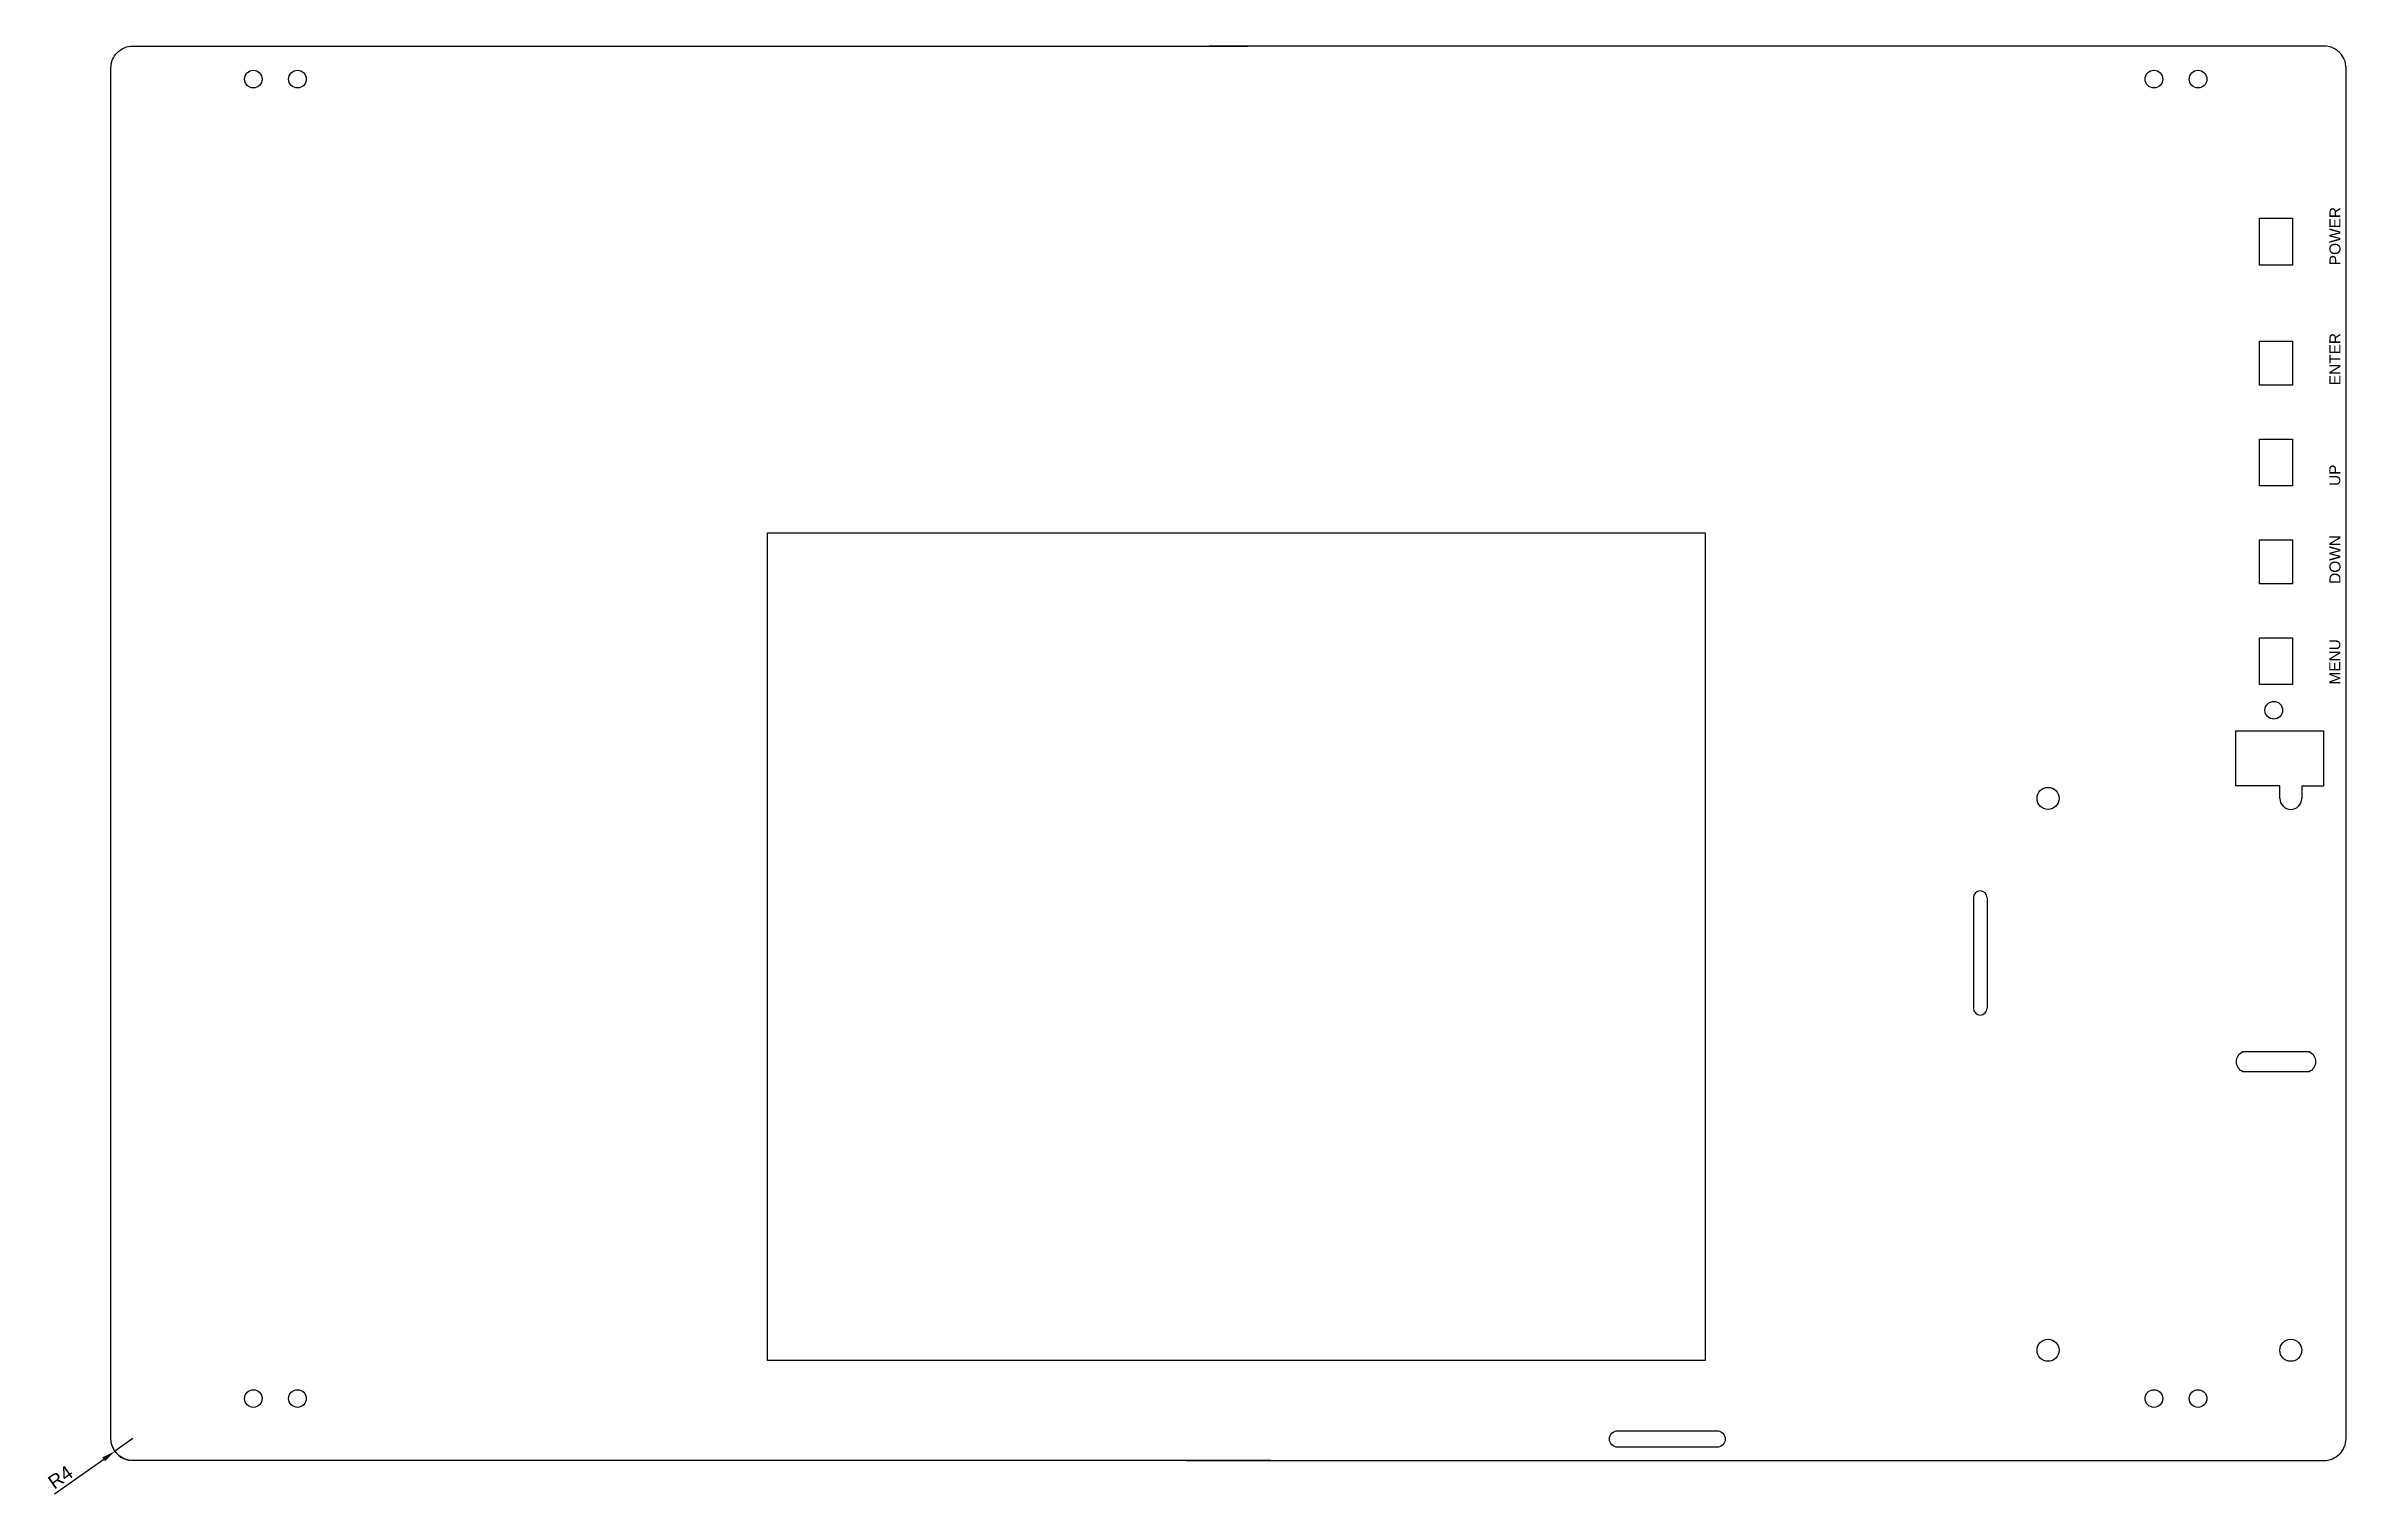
# Model space of a CAD drawing. Header units: millimetres. Extents: x -1635 to 5442, y -1125 to 1353.
# Drawn here: x 3521.8 to 3938.7, y 288.5 to 550.9 of the extents above; entities that cross this region are included whole.
import ezdxf

# ---------------------------------------------------------------- set-up
doc = ezdxf.new("R2010")
doc.units = ezdxf.units.MM
doc.styles.get("Standard").update_dxf_attribs({"font": 'arial.ttf'})
doc.dimstyles.new('ISO-25', dxfattribs={"dimtxt": 2.5, "dimasz": 2.5, "dimexe": 1.25, "dimexo": 0.625, "dimtad": 1, "dimtxsty": 'Standard', "dimcen": 2.5, "dimadec": 0, "dimazin": 0, "dimtfac": 1, "dimtmove": 0, "dimatfit": 3, "dimfxl": 1, "dimarcsym": 0})

msp = doc.modelspace()

# ---------------------------------------------------------------- texts
for s, p in [('POWER', (3937.721, 511.128)), ('ENTER', (3937.72, 489.378)), ('UP', (3937.685, 471.128)), ('DOWN', (3937.721, 453.378)), ('MENU', (3937.685, 435.128))]:
    msp.add_text(s, height=2, rotation=90).set_placement(p)

# ---------------------------------------------------------------- blocks, each defined once
blk = doc.blocks.new('*D46')
at = {"color": 0, "lineweight": -2, "transparency": 16777216}
for p, q in [((3537.59, 298.5), (3534.32, 296.19)), ((3523.36, 288.45), (3532.28, 294.75))]:
    blk.add_line(p, q, dxfattribs=at)
blk.add_arc((3537.59, 298.5), 4, 197.3295, 261.0475, dxfattribs=at)
at = {"color": 0, "transparency": 16777216}
blk.add_solid([(3532.04, 295.09), (3532.52, 294.41), (3534.32, 296.19)], dxfattribs=at)
at = {"layer": 'Defpoints', "color": 0, "transparency": 16777216}
for p in [(3534.32, 296.19), (3537.59, 298.5)]:
    blk.add_point(p, dxfattribs=at)
at = {"color": 0, "transparency": 16777216, "insert": (3524.43, 291.5), "char_height": 2.5, "attachment_point": 5, "rotation": 35.2344}
blk.add_mtext('R4', dxfattribs=at)

# ---------------------------------------------------------------- dimensions: what is measured, and where the dimension line sits
dim = msp.add_radius_dim(center=(3537.59, 298.502), mpoint=(3534.322, 296.195), dimstyle='ISO-25')
dim.commit()
dim.dimension.update_dxf_attribs({"geometry": '*D46', "text_midpoint": (3525.512, 289.971), "dimtype": 164})

# ---------------------------------------------------------------- linework, layer by layer
for p, q in [((3918.72, 426.778), (3934.72, 426.778)), ((3918.72, 426.778), (3918.72, 416.778)), ((3934.72, 416.778), (3934.72, 426.778)), ((3926.72, 416.778), (3918.72, 416.778)), ((3926.72, 414.501), (3926.72, 416.778)), ((3930.72, 416.778), (3934.72, 416.778)), ((3930.72, 416.778), (3930.72, 414.501)), ((3871.185, 396.501), (3871.185, 376.501)), ((3873.685, 396.501), (3873.685, 376.501))]:
    msp.add_line(p, q)
for points in [[(3743.826, 294.502), (3537.59, 294.502, -0.4142136), (3533.59, 298.502), (3533.59, 546.852, -0.4142136), (3537.59, 550.852), (3567.405, 550.852), (3739.655, 550.852)], [(3728.483, 294.502), (3934.72, 294.502, 0.4142136), (3938.72, 298.502), (3938.72, 546.852, 0.4142136), (3934.72, 550.852), (3904.905, 550.852), (3732.655, 550.852)]]:
    msp.add_lwpolyline(points, format="xyb")
for points in [[(3923.02, 519.628), (3929.02, 519.628), (3929.02, 515.378), (3929.02, 511.128), (3923.02, 511.128)], [(3929.02, 497.378), (3929.02, 493.378), (3929.02, 489.378), (3923.02, 489.378), (3923.02, 497.378)], [(3923.02, 479.628), (3929.02, 479.628), (3929.02, 475.378), (3929.02, 471.128), (3923.02, 471.128)], [(3822.579, 462.622), (3822.579, 312.622), (3652.579, 312.622), (3652.579, 387.622), (3652.579, 462.622)], [(3929.02, 461.378), (3929.02, 457.378), (3929.02, 453.378), (3923.02, 453.378), (3923.02, 461.378)], [(3923.02, 443.628), (3929.02, 443.628), (3929.02, 439.378), (3929.02, 435.128), (3923.02, 435.128)]]:
    msp.add_lwpolyline(points, close=True)
for points in [[(3920.02, 364.968, -0.645754), (3920.02, 368.614), (3932.02, 368.614, -0.6457501), (3932.02, 364.968)], [(3824.704, 299.909, -1), (3824.704, 296.909), (3806.704, 296.909, -1), (3806.704, 299.909)]]:
    msp.add_lwpolyline(points, format="xyb", close=True)
for centre, radius in [((3559.405, 544.852), 1.6), ((3559.405, 544.852), 1.6), ((3567.405, 544.852), 1.6), ((3567.405, 544.852), 1.6), ((3903.905, 544.852), 1.6), ((3903.905, 544.852), 1.6), ((3911.905, 544.852), 1.6), ((3911.905, 544.852), 1.6), ((3925.63, 430.478), 1.6), ((3884.72, 414.501), 2), ((3884.72, 314.501), 2), ((3928.72, 314.501), 2), ((3559.405, 305.752), 1.6), ((3559.405, 305.752), 1.6), ((3567.405, 305.752), 1.6), ((3567.405, 305.752), 1.6), ((3903.905, 305.752), 1.6), ((3903.905, 305.752), 1.6), ((3911.905, 305.752), 1.6), ((3911.905, 305.752), 1.6)]:
    msp.add_circle(centre, radius)
for centre, radius, start, end in [((3928.72, 414.501), 2, 180, 0), ((3872.435, 396.501), 1.25, 0, 180), ((3872.435, 376.501), 1.25, 180, 0)]:
    msp.add_arc(centre, radius, start, end)

msp.set_redraw_order([(e.dxf.handle, doc.entitydb.next_handle()) for e in msp.query("TEXT MTEXT ATTDEF DIMENSION ARC_DIMENSION")])  # texts and dimensions are drawn at this point

doc.saveas('drawing.dxf')
